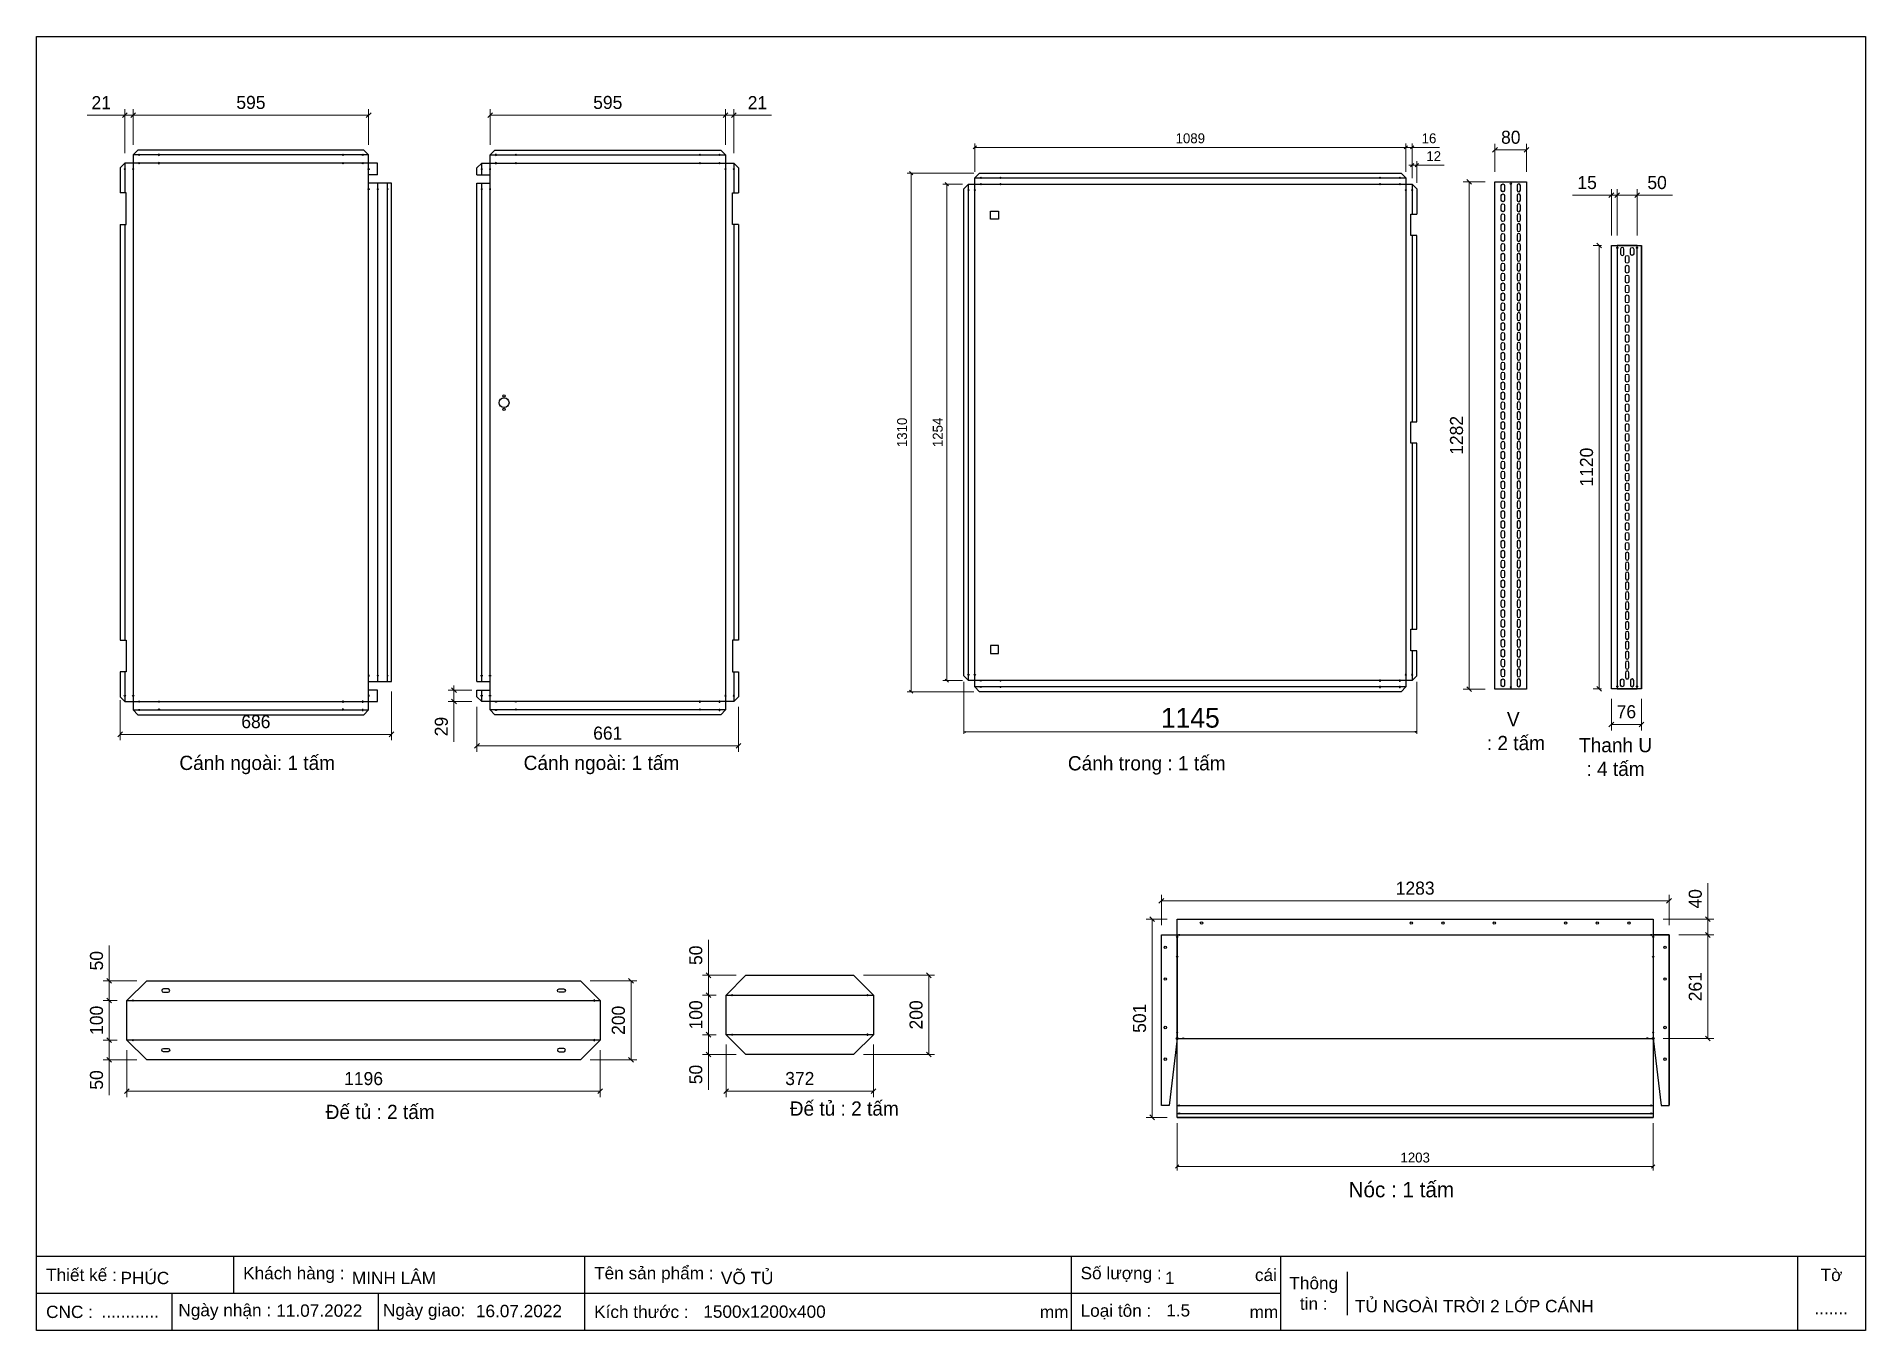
# Model space of a CAD drawing. Header units: millimetres. Extents: x 0 to 4622, y 0 to 3268.
import ezdxf

# ---------------------------------------------------------------- set-up
doc = ezdxf.new("R2010")
doc.units = ezdxf.units.MM
doc.layers.add('CNC', color=7, linetype='Continuous')
doc.layers.add('DIM', color=253, linetype='Continuous')
doc.styles.add('Arial', font='arial.ttf')
doc.dimstyles.new('CNC', dxfattribs={"dimtxt": 50, "dimasz": 5, "dimexe": 5, "dimexo": 15, "dimgap": 10, "dimtad": 1, "dimdec": 0, "dimtxsty": 'Standard', "dimblk": 'OPEN30', "dimcen": 10, "dimclrd": 5, "dimclre": 5, "dimclrt": 3, "dimazin": 3, "dimtfac": 1, "dimtdec": 0, "dimtmove": 0, "dimatfit": 3, "dimldrblk": 'ARCHTICK', "dimlwd": 9, "dimlwe": 9})
doc.dimstyles.new('Dim-25', dxfattribs={"dimtxt": 25, "dimasz": 8, "dimexe": 10, "dimexo": 15, "dimgap": 10, "dimtad": 1, "dimdec": 0, "dimtxsty": 'Standard', "dimblk": 'OBLIQUE', "dimcen": 10, "dimclrd": 5, "dimclre": 5, "dimclrt": 3, "dimazin": 3, "dimtfac": 1, "dimtdec": 0, "dimtmove": 0, "dimatfit": 3, "dimldrblk": 'OBLIQUE', "dimlwd": 9, "dimlwe": 9})
doc.dimstyles.new('Dim-33', dxfattribs={"dimtxt": 33, "dimasz": 12, "dimexe": 15, "dimexo": 25, "dimgap": 15, "dimtad": 1, "dimdec": 0, "dimtxsty": 'Standard', "dimblk": 'OBLIQUE', "dimcen": 10, "dimclrd": 5, "dimclre": 5, "dimclrt": 3, "dimazin": 3, "dimtfac": 1, "dimtdec": 0, "dimtmove": 0, "dimatfit": 3, "dimldrblk": 'OPEN30', "dimlwd": 9, "dimlwe": 9})

msp = doc.modelspace()

# ---------------------------------------------------------------- texts
at = {"color": 2, "attachment_point": 5}
for s, insert, char_height, width in [('V\\P : 2 tấm', (3731.9, 1513.4), 36, 775), ('Thanh U \\P: 4 tấm', (3990.4, 1448.1), 36, 775), ('Cánh ngoài: 1 tấm', (557.6, 1428.1), 36, 575.974), ('Cánh ngoài: 1 tấm', (1427.6, 1428.1), 36, 575.974), ('Cánh trong : 1 tấm', (2805.6, 1427.1), 36, 775), ('Đế tủ : 2 tấm', (868.4, 551.6), 36, 1225), ('Đế tủ : 2 tấm', (2041.2, 560.1), 36, 875), ('Nóc : 1 tấm', (3449, 355.4), 39, 974)]:
    msp.add_mtext(s, dxfattribs=dict(at, insert=insert, char_height=char_height, width=width))

# ---------------------------------------------------------------- blocks, each defined once
blk = doc.blocks.new('*D1')
at = {"color": 0, "linetype": 'ByBlock', "lineweight": -2}
for p, q in [((1508.3, 877.2), (1496.3, 889.2)), ((1496.3, 689.2), (1508.3, 677.2))]:
    blk.add_line(p, q, dxfattribs=at)
at = {"layer": 'Defpoints', "color": 0, "transparency": 16777216}
for p in [(1374.4, 883.2), (1374.4, 683.2), (1502.3, 683.2)]:
    blk.add_point(p, dxfattribs=at)
at = {"layer": 'DIM', "color": 5, "lineweight": 9, "transparency": 16777216}
for p, q in [((1399.4, 883.2), (1517.3, 883.2)), ((1502.3, 883.2), (1502.3, 683.2)), ((1399.4, 683.2), (1517.3, 683.2))]:
    blk.add_line(p, q, dxfattribs=at)
at = {"layer": 'DIM', "color": 3, "transparency": 16777216, "insert": (1470.4, 783.2), "char_height": 33, "attachment_point": 5, "rotation": 90}
blk.add_mtext('200', dxfattribs=at)
blk = doc.blocks.new('_Oblique')
at = {"color": 0, "linetype": 'ByBlock', "lineweight": -2}
blk.add_line((-0.5, -0.5), (0.5, 0.5), dxfattribs=at)
blk = doc.blocks.new('_Open30')
at = {"color": 0, "linetype": 'ByBlock', "lineweight": -2}
for p, q in [((-1, 0.27), (0, 0)), ((0, 0), (-1, -0.27)), ((0, 0), (-1, 0))]:
    blk.add_line(p, q, dxfattribs=at)
blk = doc.blocks.new('*D2')
at = {"color": 0, "linetype": 'ByBlock', "lineweight": -2}
for p, q in [((234.4, 610.1), (222.4, 598.1)), ((1418.4, 598.1), (1430.4, 610.1))]:
    blk.add_line(p, q, dxfattribs=at)
at = {"layer": 'Defpoints', "color": 0, "transparency": 16777216}
for p in [(228.4, 733.2), (1424.4, 733.2), (1424.4, 604.1)]:
    blk.add_point(p, dxfattribs=at)
at = {"layer": 'DIM', "color": 5, "lineweight": 9, "transparency": 16777216}
for p, q in [((228.4, 708.2), (228.4, 589.1)), ((1424.4, 708.2), (1424.4, 589.1)), ((228.4, 604.1), (1424.4, 604.1))]:
    blk.add_line(p, q, dxfattribs=at)
at = {"layer": 'DIM', "color": 3, "transparency": 16777216, "insert": (826.4, 635.9), "char_height": 33, "attachment_point": 5}
blk.add_mtext('1196', dxfattribs=at)
blk = doc.blocks.new('*D3')
at = {"color": 0, "linetype": 'ByBlock', "lineweight": -2}
for p, q in [((189.5, 827.2), (177.5, 839.2)), ((177.5, 739.2), (189.5, 727.2))]:
    blk.add_line(p, q, dxfattribs=at)
at = {"layer": 'Defpoints', "color": 0, "transparency": 16777216}
for p in [(228.4, 833.2), (183.5, 733.2), (228.4, 733.2)]:
    blk.add_point(p, dxfattribs=at)
at = {"layer": 'DIM', "color": 5, "lineweight": 9, "transparency": 16777216}
for p, q in [((203.4, 833.2), (168.5, 833.2)), ((183.5, 833.2), (183.5, 733.2)), ((203.4, 733.2), (168.5, 733.2))]:
    blk.add_line(p, q, dxfattribs=at)
at = {"layer": 'DIM', "color": 3, "transparency": 16777216, "insert": (151.6, 783.2), "char_height": 33, "attachment_point": 5, "rotation": 90}
blk.add_mtext('100', dxfattribs=at)
blk = doc.blocks.new('*D4')
at = {"color": 0, "linetype": 'ByBlock', "lineweight": -2}
for p, q in [((189.5, 877.2), (177.5, 889.2)), ((177.5, 839.2), (189.5, 827.2))]:
    blk.add_line(p, q, dxfattribs=at)
at = {"layer": 'Defpoints', "color": 0, "transparency": 16777216}
for p in [(183.5, 883.2), (278.4, 883.2), (228.4, 833.2)]:
    blk.add_point(p, dxfattribs=at)
at = {"layer": 'DIM', "color": 5, "lineweight": 9, "transparency": 16777216}
for p, q in [((183.5, 883.2), (183.5, 972.4)), ((253.4, 883.2), (168.5, 883.2)), ((183.5, 833.2), (183.5, 883.2)), ((203.4, 833.2), (168.5, 833.2))]:
    blk.add_line(p, q, dxfattribs=at)
at = {"layer": 'DIM', "color": 3, "transparency": 16777216, "insert": (151.6, 933.8), "char_height": 33, "attachment_point": 5, "rotation": 90}
blk.add_mtext('50', dxfattribs=at)
blk = doc.blocks.new('*D5')
at = {"color": 0, "linetype": 'ByBlock', "lineweight": -2}
for p, q in [((189.5, 727.2), (177.5, 739.2)), ((177.5, 689.2), (189.5, 677.2))]:
    blk.add_line(p, q, dxfattribs=at)
at = {"layer": 'Defpoints', "color": 0, "transparency": 16777216}
for p in [(228.4, 733.2), (183.5, 683.2), (278.4, 683.2)]:
    blk.add_point(p, dxfattribs=at)
at = {"layer": 'DIM', "color": 5, "lineweight": 9, "transparency": 16777216}
for p, q in [((203.4, 733.2), (168.5, 733.2)), ((183.5, 733.2), (183.5, 683.2)), ((253.4, 683.2), (168.5, 683.2)), ((183.5, 683.2), (183.5, 594.1))]:
    blk.add_line(p, q, dxfattribs=at)
at = {"layer": 'DIM', "color": 3, "transparency": 16777216, "insert": (151.6, 632.6), "char_height": 33, "attachment_point": 5, "rotation": 90}
blk.add_mtext('50', dxfattribs=at)
blk = doc.blocks.new('ovan8.5x20')
at = {"layer": 'CNC', "color": 2, "lineweight": -3}
for p, q in [((5.7, 4.2), (-5.8, 4.2)), ((-5.8, -4.2), (5.7, -4.2))]:
    blk.add_line(p, q, dxfattribs=at)
for centre, start, end in [((-5.8, 0), 90, 270), ((5.7, 0), 270, 90)]:
    blk.add_arc(centre, 4.25, start, end, dxfattribs=at)
blk = doc.blocks.new('f3daunguoc')
at = {"layer": 'CNC', "color": 2, "lineweight": -3}
blk.add_circle((0, 0), 1.5, dxfattribs=at)
blk = doc.blocks.new('*D6')
at = {"color": 0, "linetype": 'ByBlock', "lineweight": -2}
for p, q in [((1735, 3063.5), (1747, 3075.5)), ((1768, 3075.5), (1756, 3063.5))]:
    blk.add_line(p, q, dxfattribs=at)
at = {"layer": 'Defpoints', "color": 0, "transparency": 16777216}
for p in [(1762, 3069.5), (1741, 2969.2), (1762, 2948.2)]:
    blk.add_point(p, dxfattribs=at)
at = {"layer": 'DIM', "color": 5, "lineweight": 9, "transparency": 16777216}
for p, q in [((1741, 3069.5), (1729, 3069.5)), ((1741, 2994.2), (1741, 3084.5)), ((1741, 3069.5), (1762, 3069.5)), ((1762, 2973.2), (1762, 3084.5)), ((1762, 3069.5), (1857.4, 3069.5))]:
    blk.add_line(p, q, dxfattribs=at)
at = {"layer": 'DIM', "color": 3, "transparency": 16777216, "insert": (1821.7, 3101.1), "char_height": 33, "attachment_point": 5}
blk.add_mtext('21', dxfattribs=at)
blk = doc.blocks.new('*D7')
at = {"color": 0, "linetype": 'ByBlock', "lineweight": -2}
for p, q in [((1152, 3075.5), (1140, 3063.5)), ((1735, 3063.5), (1747, 3075.5))]:
    blk.add_line(p, q, dxfattribs=at)
at = {"layer": 'Defpoints', "color": 0, "transparency": 16777216}
for p in [(1146, 3069.5), (1146, 2969.2), (1741, 2969.2)]:
    blk.add_point(p, dxfattribs=at)
at = {"layer": 'DIM', "color": 5, "lineweight": 9, "transparency": 16777216}
for p, q in [((1146, 2994.2), (1146, 3084.5)), ((1741, 3069.5), (1146, 3069.5)), ((1741, 2994.2), (1741, 3084.5))]:
    blk.add_line(p, q, dxfattribs=at)
at = {"layer": 'DIM', "color": 3, "transparency": 16777216, "insert": (1443.5, 3101.4), "char_height": 33, "attachment_point": 5}
blk.add_mtext('595', dxfattribs=at)
blk = doc.blocks.new('*D8')
at = {"color": 0, "linetype": 'ByBlock', "lineweight": -2}
for p, q in [((1048.9, 1623.2), (1060.9, 1611.2)), ((1060.9, 1582.2), (1048.9, 1594.2))]:
    blk.add_line(p, q, dxfattribs=at)
at = {"layer": 'Defpoints', "color": 0, "transparency": 16777216}
for p in [(1054.9, 1588.2), (1125, 1617.2), (1125, 1588.2)]:
    blk.add_point(p, dxfattribs=at)
at = {"layer": 'DIM', "color": 5, "lineweight": 9, "transparency": 16777216}
for p, q in [((1054.9, 1617.2), (1054.9, 1629.2)), ((1100, 1617.2), (1039.9, 1617.2)), ((1100, 1588.2), (1039.9, 1588.2)), ((1054.9, 1617.2), (1054.9, 1588.2)), ((1054.9, 1588.2), (1054.9, 1486.3))]:
    blk.add_line(p, q, dxfattribs=at)
at = {"layer": 'DIM', "color": 3, "transparency": 16777216, "insert": (1023, 1525.2), "char_height": 33, "attachment_point": 5, "rotation": 90}
blk.add_mtext('29', dxfattribs=at)
blk = doc.blocks.new('*D9')
at = {"color": 0, "linetype": 'ByBlock', "lineweight": -2}
for p, q in [((1119, 1482.5), (1107, 1470.5)), ((1768, 1470.5), (1780, 1482.5))]:
    blk.add_line(p, q, dxfattribs=at)
at = {"layer": 'Defpoints', "color": 0, "transparency": 16777216}
for p in [(1113, 1600.2), (1774, 1600.2), (1774, 1476.5)]:
    blk.add_point(p, dxfattribs=at)
at = {"layer": 'DIM', "color": 5, "lineweight": 9, "transparency": 16777216}
for p, q in [((1113, 1575.2), (1113, 1461.5)), ((1774, 1575.2), (1774, 1461.5)), ((1113, 1476.5), (1774, 1476.5))]:
    blk.add_line(p, q, dxfattribs=at)
at = {"layer": 'DIM', "color": 3, "transparency": 16777216, "insert": (1443.5, 1508.4), "char_height": 33, "attachment_point": 5}
blk.add_mtext('661', dxfattribs=at)
blk = doc.blocks.new('*D10')
at = {"color": 0, "linetype": 'ByBlock', "lineweight": -2}
for p, q in [((3472.2, 2939.3), (3480.2, 2947.3)), ((3492.2, 2947.3), (3484.2, 2939.3))]:
    blk.add_line(p, q, dxfattribs=at)
at = {"layer": 'Defpoints', "color": 0, "transparency": 16777216}
for p in [(3488.2, 2943.3), (3476.2, 2895.2), (3488.2, 2883.2)]:
    blk.add_point(p, dxfattribs=at)
at = {"layer": 'DIM', "color": 5, "lineweight": 9, "transparency": 16777216}
for p, q in [((3476.2, 2943.3), (3468.2, 2943.3)), ((3476.2, 2910.2), (3476.2, 2953.3)), ((3476.2, 2943.3), (3488.2, 2943.3)), ((3488.2, 2898.2), (3488.2, 2953.3)), ((3488.2, 2943.3), (3557.4, 2943.3))]:
    blk.add_line(p, q, dxfattribs=at)
at = {"layer": 'DIM', "color": 3, "transparency": 16777216, "insert": (3530.8, 2965.9), "char_height": 25, "attachment_point": 5}
blk.add_mtext('12', dxfattribs=at)
blk = doc.blocks.new('*D11')
at = {"color": 0, "linetype": 'ByBlock', "lineweight": -2}
for p, q in [((3456.2, 2984.1), (3464.2, 2992.1)), ((3480.2, 2992.1), (3472.2, 2984.1))]:
    blk.add_line(p, q, dxfattribs=at)
at = {"layer": 'Defpoints', "color": 0, "transparency": 16777216}
for p in [(3476.2, 2988.1), (3460.2, 2911.2), (3476.2, 2895.2)]:
    blk.add_point(p, dxfattribs=at)
at = {"layer": 'DIM', "color": 5, "lineweight": 9, "transparency": 16777216}
for p, q in [((3460.2, 2988.1), (3452.2, 2988.1)), ((3460.2, 2926.2), (3460.2, 2998.1)), ((3460.2, 2988.1), (3476.2, 2988.1)), ((3476.2, 2910.2), (3476.2, 2998.1)), ((3476.2, 2988.1), (3545.7, 2988.1))]:
    blk.add_line(p, q, dxfattribs=at)
at = {"layer": 'DIM', "color": 3, "transparency": 16777216, "insert": (3518.9, 3010.9), "char_height": 25, "attachment_point": 5}
blk.add_mtext('16', dxfattribs=at)
blk = doc.blocks.new('*D12')
at = {"color": 0, "linetype": 'ByBlock', "lineweight": -2}
for p, q in [((2375.2, 2992.1), (2367.2, 2984.1)), ((3456.2, 2984.1), (3464.2, 2992.1))]:
    blk.add_line(p, q, dxfattribs=at)
at = {"layer": 'Defpoints', "color": 0, "transparency": 16777216}
for p in [(2371.2, 2988.1), (2371.2, 2911.2), (3460.2, 2911.2)]:
    blk.add_point(p, dxfattribs=at)
at = {"layer": 'DIM', "color": 5, "lineweight": 9, "transparency": 16777216}
for p, q in [((2371.2, 2926.2), (2371.2, 2998.1)), ((3460.2, 2988.1), (2371.2, 2988.1)), ((3460.2, 2926.2), (3460.2, 2998.1))]:
    blk.add_line(p, q, dxfattribs=at)
at = {"layer": 'DIM', "color": 3, "transparency": 16777216, "insert": (2915.7, 3010.9), "char_height": 25, "attachment_point": 5}
blk.add_mtext('1089', dxfattribs=at)
blk = doc.blocks.new('*D13')
at = {"color": 0, "linetype": 'ByBlock', "lineweight": -2}
for p, q in [((2214.1, 2919.2), (2206.1, 2927.2)), ((2206.1, 1617.2), (2214.1, 1609.2))]:
    blk.add_line(p, q, dxfattribs=at)
at = {"layer": 'Defpoints', "color": 0, "transparency": 16777216}
for p in [(2383.2, 2923.2), (2210.1, 1613.2), (2383.2, 1613.2)]:
    blk.add_point(p, dxfattribs=at)
at = {"layer": 'DIM', "color": 5, "lineweight": 9, "transparency": 16777216}
for p, q in [((2368.2, 2923.2), (2200.1, 2923.2)), ((2210.1, 2923.2), (2210.1, 1613.2)), ((2368.2, 1613.2), (2200.1, 1613.2))]:
    blk.add_line(p, q, dxfattribs=at)
at = {"layer": 'DIM', "color": 3, "transparency": 16777216, "insert": (2187.4, 2268.2), "char_height": 25, "attachment_point": 5, "rotation": 90}
blk.add_mtext('1310', dxfattribs=at)
blk = doc.blocks.new('*D14')
at = {"color": 0, "linetype": 'ByBlock', "lineweight": -2}
for p, q in [((2304.3, 2891.2), (2296.3, 2899.2)), ((2296.3, 1645.2), (2304.3, 1637.2))]:
    blk.add_line(p, q, dxfattribs=at)
at = {"layer": 'Defpoints', "color": 0, "transparency": 16777216}
for p in [(2300.3, 2895.2), (2355.2, 2895.2), (2355.2, 1641.2)]:
    blk.add_point(p, dxfattribs=at)
at = {"layer": 'DIM', "color": 5, "lineweight": 9, "transparency": 16777216}
for p, q in [((2340.2, 2895.2), (2290.3, 2895.2)), ((2300.3, 1641.2), (2300.3, 2895.2)), ((2340.2, 1641.2), (2290.3, 1641.2))]:
    blk.add_line(p, q, dxfattribs=at)
at = {"layer": 'DIM', "color": 3, "transparency": 16777216, "insert": (2277.5, 2268.2), "char_height": 25, "attachment_point": 5, "rotation": 90}
blk.add_mtext('1254', dxfattribs=at)
blk = doc.blocks.new('*D15')
at = {"color": 0, "linetype": 'ByBlock', "lineweight": -2}
for p, q in [((3691.6, 2987.7), (3679.6, 2975.7)), ((3759.6, 2975.7), (3771.6, 2987.7))]:
    blk.add_line(p, q, dxfattribs=at)
at = {"layer": 'Defpoints', "color": 0, "ltscale": 3, "transparency": 16777216}
for p in [(3765.6, 2981.7), (3685.6, 2901.4), (3765.6, 2901.4)]:
    blk.add_point(p, dxfattribs=at)
at = {"layer": 'DIM', "color": 5, "lineweight": 9, "ltscale": 3, "transparency": 16777216}
for p, q in [((3685.6, 2926.4), (3685.6, 2996.7)), ((3685.6, 2981.7), (3765.6, 2981.7)), ((3765.6, 2926.4), (3765.6, 2996.7))]:
    blk.add_line(p, q, dxfattribs=at)
at = {"layer": 'DIM', "color": 3, "ltscale": 3, "transparency": 16777216, "insert": (3725.6, 3013.5), "char_height": 33, "attachment_point": 5}
blk.add_mtext('80', dxfattribs=at)
blk = doc.blocks.new('*D16')
at = {"color": 0, "linetype": 'ByBlock', "lineweight": -2}
for p, q in [((3626.5, 2895.4), (3614.5, 2907.4)), ((3614.5, 1625.9), (3626.5, 1613.9))]:
    blk.add_line(p, q, dxfattribs=at)
at = {"layer": 'Defpoints', "color": 0, "ltscale": 3, "transparency": 16777216}
for p in [(3685.6, 2901.4), (3620.5, 1619.9), (3685.6, 1619.9)]:
    blk.add_point(p, dxfattribs=at)
at = {"layer": 'DIM', "color": 5, "lineweight": 9, "ltscale": 3, "transparency": 16777216}
for p, q in [((3660.6, 2901.4), (3605.5, 2901.4)), ((3620.5, 2901.4), (3620.5, 1619.9)), ((3660.6, 1619.9), (3605.5, 1619.9))]:
    blk.add_line(p, q, dxfattribs=at)
at = {"layer": 'DIM', "color": 3, "ltscale": 3, "transparency": 16777216, "insert": (3588.6, 2260.7), "char_height": 33, "attachment_point": 5, "rotation": 90}
blk.add_mtext('1282', dxfattribs=at)
blk = doc.blocks.new('*D17')
at = {"color": 0, "linetype": 'ByBlock', "lineweight": -2}
for p, q in [((3955.1, 2734.5), (3943.1, 2746.5)), ((3943.1, 1626.5), (3955.1, 1614.5))]:
    blk.add_line(p, q, dxfattribs=at)
at = {"layer": 'Defpoints', "color": 0, "ltscale": 3, "transparency": 16777216}
for p in [(3949.1, 2740.5), (3979.7, 2740.5), (3979.7, 1620.5)]:
    blk.add_point(p, dxfattribs=at)
at = {"layer": 'DIM', "color": 5, "lineweight": 9, "ltscale": 3, "transparency": 16777216}
for p, q in [((3954.7, 2740.5), (3934.1, 2740.5)), ((3949.1, 1620.5), (3949.1, 2740.5)), ((3954.7, 1620.5), (3934.1, 1620.5))]:
    blk.add_line(p, q, dxfattribs=at)
at = {"layer": 'DIM', "color": 3, "ltscale": 3, "transparency": 16777216, "insert": (3917.2, 2180.5), "char_height": 33, "attachment_point": 5, "rotation": 90}
blk.add_mtext('1120', dxfattribs=at)
blk = doc.blocks.new('*D18')
at = {"color": 0, "linetype": 'ByBlock', "lineweight": -2}
for p, q in [((3985.7, 1536.6), (3973.7, 1524.6)), ((4049.7, 1524.6), (4061.7, 1536.6))]:
    blk.add_line(p, q, dxfattribs=at)
at = {"layer": 'Defpoints', "color": 0, "ltscale": 3, "transparency": 16777216}
for p in [(3979.7, 1620.5), (4055.7, 1620.5), (4055.7, 1530.6)]:
    blk.add_point(p, dxfattribs=at)
at = {"layer": 'DIM', "color": 5, "lineweight": 9, "ltscale": 3, "transparency": 16777216}
for p, q in [((3979.7, 1595.5), (3979.7, 1515.6)), ((4055.7, 1595.5), (4055.7, 1515.6)), ((3979.7, 1530.6), (4055.7, 1530.6))]:
    blk.add_line(p, q, dxfattribs=at)
at = {"layer": 'DIM', "color": 3, "ltscale": 3, "transparency": 16777216, "insert": (4017.7, 1562.4), "char_height": 33, "attachment_point": 5}
blk.add_mtext('76', dxfattribs=at)
blk = doc.blocks.new('*D19')
at = {"color": 0, "linetype": 'ByBlock', "lineweight": -2}
for p, q in [((3973.7, 2861.2), (3985.7, 2873.2)), ((4000.7, 2873.2), (3988.7, 2861.2))]:
    blk.add_line(p, q, dxfattribs=at)
at = {"layer": 'Defpoints', "color": 0, "ltscale": 3, "transparency": 16777216}
for p in [(3979.7, 2867.2), (3979.7, 2740.5), (3994.7, 2740.5)]:
    blk.add_point(p, dxfattribs=at)
at = {"layer": 'DIM', "color": 5, "lineweight": 9, "ltscale": 3, "transparency": 16777216}
for p, q in [((3979.7, 2867.2), (3881.3, 2867.2)), ((3979.7, 2765.5), (3979.7, 2882.2)), ((3994.7, 2867.2), (3979.7, 2867.2)), ((3994.7, 2765.5), (3994.7, 2882.2)), ((3994.7, 2867.2), (4006.7, 2867.2))]:
    blk.add_line(p, q, dxfattribs=at)
at = {"layer": 'DIM', "color": 3, "ltscale": 3, "transparency": 16777216, "insert": (3918.5, 2899.1), "char_height": 33, "attachment_point": 5}
blk.add_mtext('15', dxfattribs=at)
blk = doc.blocks.new('*D20')
at = {"color": 0, "linetype": 'ByBlock', "lineweight": -2}
for p, q in [((4000.7, 2873.2), (3988.7, 2861.2)), ((4038.7, 2861.2), (4050.7, 2873.2))]:
    blk.add_line(p, q, dxfattribs=at)
at = {"layer": 'Defpoints', "color": 0, "ltscale": 3, "transparency": 16777216}
for p in [(4044.7, 2867.2), (3994.7, 2740.5), (4044.7, 2740.5)]:
    blk.add_point(p, dxfattribs=at)
at = {"layer": 'DIM', "color": 5, "lineweight": 9, "ltscale": 3, "transparency": 16777216}
for p, q in [((3994.7, 2765.5), (3994.7, 2882.2)), ((3994.7, 2867.2), (4044.7, 2867.2)), ((4044.7, 2765.5), (4044.7, 2882.2)), ((4044.7, 2867.2), (4133.9, 2867.2))]:
    blk.add_line(p, q, dxfattribs=at)
at = {"layer": 'DIM', "color": 3, "ltscale": 3, "transparency": 16777216, "insert": (4095.3, 2899.1), "char_height": 33, "attachment_point": 5}
blk.add_mtext('50', dxfattribs=at)
blk = doc.blocks.new('*D21')
at = {"color": 0, "linetype": 'ByBlock', "lineweight": -2}
for p, q in [((2260.6, 890.9), (2248.6, 902.9)), ((2248.6, 702.9), (2260.6, 690.9))]:
    blk.add_line(p, q, dxfattribs=at)
at = {"layer": 'Defpoints', "color": 0, "transparency": 16777216}
for p in [(2064.8, 896.9), (2064.8, 696.9), (2254.6, 696.9)]:
    blk.add_point(p, dxfattribs=at)
at = {"layer": 'DIM', "color": 5, "lineweight": 9, "transparency": 16777216}
for p, q in [((2089.8, 896.9), (2269.6, 896.9)), ((2254.6, 896.9), (2254.6, 696.9)), ((2089.8, 696.9), (2269.6, 696.9))]:
    blk.add_line(p, q, dxfattribs=at)
at = {"layer": 'DIM', "color": 3, "transparency": 16777216, "insert": (2222.8, 796.9), "char_height": 33, "attachment_point": 5, "rotation": 90}
blk.add_mtext('200', dxfattribs=at)
blk = doc.blocks.new('*D22')
at = {"color": 0, "linetype": 'ByBlock', "lineweight": -2}
for p, q in [((1748.8, 610.2), (1736.8, 598.2)), ((2108.8, 598.2), (2120.8, 610.2))]:
    blk.add_line(p, q, dxfattribs=at)
at = {"layer": 'Defpoints', "color": 0, "transparency": 16777216}
for p in [(1742.8, 746.9), (2114.8, 746.9), (2114.8, 604.2)]:
    blk.add_point(p, dxfattribs=at)
at = {"layer": 'DIM', "color": 5, "lineweight": 9, "transparency": 16777216}
for p, q in [((1742.8, 721.9), (1742.8, 589.2)), ((2114.8, 721.9), (2114.8, 589.2)), ((1742.8, 604.2), (2114.8, 604.2))]:
    blk.add_line(p, q, dxfattribs=at)
at = {"layer": 'DIM', "color": 3, "transparency": 16777216, "insert": (1928.8, 636), "char_height": 33, "attachment_point": 5}
blk.add_mtext('372', dxfattribs=at)
blk = doc.blocks.new('*D23')
at = {"color": 0, "linetype": 'ByBlock', "lineweight": -2}
for p, q in [((1703.9, 840.9), (1691.9, 852.9)), ((1691.9, 752.9), (1703.9, 740.9))]:
    blk.add_line(p, q, dxfattribs=at)
at = {"layer": 'Defpoints', "color": 0, "transparency": 16777216}
for p in [(1742.8, 846.9), (1697.9, 746.9), (1742.8, 746.9)]:
    blk.add_point(p, dxfattribs=at)
at = {"layer": 'DIM', "color": 5, "lineweight": 9, "transparency": 16777216}
for p, q in [((1717.8, 846.9), (1682.9, 846.9)), ((1697.9, 846.9), (1697.9, 746.9)), ((1717.8, 746.9), (1682.9, 746.9))]:
    blk.add_line(p, q, dxfattribs=at)
at = {"layer": 'DIM', "color": 3, "transparency": 16777216, "insert": (1666.1, 796.9), "char_height": 33, "attachment_point": 5, "rotation": 90}
blk.add_mtext('100', dxfattribs=at)
blk = doc.blocks.new('*D24')
at = {"color": 0, "linetype": 'ByBlock', "lineweight": -2}
for p, q in [((1703.9, 890.9), (1691.9, 902.9)), ((1691.9, 852.9), (1703.9, 840.9))]:
    blk.add_line(p, q, dxfattribs=at)
at = {"layer": 'Defpoints', "color": 0, "transparency": 16777216}
for p in [(1697.9, 896.9), (1792.8, 896.9), (1742.8, 846.9)]:
    blk.add_point(p, dxfattribs=at)
at = {"layer": 'DIM', "color": 5, "lineweight": 9, "transparency": 16777216}
for p, q in [((1697.9, 896.9), (1697.9, 986.1)), ((1767.8, 896.9), (1682.9, 896.9)), ((1697.9, 846.9), (1697.9, 896.9)), ((1717.8, 846.9), (1682.9, 846.9))]:
    blk.add_line(p, q, dxfattribs=at)
at = {"layer": 'DIM', "color": 3, "transparency": 16777216, "insert": (1666.1, 947.5), "char_height": 33, "attachment_point": 5, "rotation": 90}
blk.add_mtext('50', dxfattribs=at)
blk = doc.blocks.new('*D25')
at = {"color": 0, "linetype": 'ByBlock', "lineweight": -2}
for p, q in [((1703.9, 740.9), (1691.9, 752.9)), ((1691.9, 702.9), (1703.9, 690.9))]:
    blk.add_line(p, q, dxfattribs=at)
at = {"layer": 'Defpoints', "color": 0, "transparency": 16777216}
for p in [(1742.8, 746.9), (1697.9, 696.9), (1792.8, 696.9)]:
    blk.add_point(p, dxfattribs=at)
at = {"layer": 'DIM', "color": 5, "lineweight": 9, "transparency": 16777216}
for p, q in [((1717.8, 746.9), (1682.9, 746.9)), ((1697.9, 746.9), (1697.9, 696.9)), ((1767.8, 696.9), (1682.9, 696.9)), ((1697.9, 696.9), (1697.9, 607.7))]:
    blk.add_line(p, q, dxfattribs=at)
at = {"layer": 'DIM', "color": 3, "transparency": 16777216, "insert": (1666.1, 646.3), "char_height": 33, "attachment_point": 5, "rotation": 90}
blk.add_mtext('50', dxfattribs=at)
blk = doc.blocks.new('*D26')
at = {"color": 0, "linetype": 'ByBlock', "lineweight": -2}
for p, q in [((4229.8, 1032.8), (4217.8, 1044.8)), ((4217.8, 1004.8), (4229.8, 992.8))]:
    blk.add_line(p, q, dxfattribs=at)
at = {"layer": 'Defpoints', "color": 0, "transparency": 16777216}
for p in [(4085.5, 1038.8), (4223.8, 1038.8), (4125.5, 998.8)]:
    blk.add_point(p, dxfattribs=at)
at = {"layer": 'DIM', "color": 5, "lineweight": 9, "transparency": 16777216}
for p, q in [((4223.8, 1038.8), (4223.8, 1129.3)), ((4110.5, 1038.8), (4238.8, 1038.8)), ((4223.8, 998.8), (4223.8, 1038.8)), ((4150.5, 998.8), (4238.8, 998.8))]:
    blk.add_line(p, q, dxfattribs=at)
at = {"layer": 'DIM', "color": 3, "transparency": 16777216, "insert": (4191.9, 1090.1), "char_height": 33, "attachment_point": 5, "rotation": 90}
blk.add_mtext('40', dxfattribs=at)
blk = doc.blocks.new('*D27')
at = {"color": 0, "linetype": 'ByBlock', "lineweight": -2}
for p, q in [((2825.3, 1032.8), (2813.3, 1044.8)), ((2813.3, 544.1), (2825.3, 532.1))]:
    blk.add_line(p, q, dxfattribs=at)
at = {"layer": 'Defpoints', "color": 0, "transparency": 16777216}
for p in [(2882.5, 1038.8), (2819.3, 538.1), (2882.5, 538.1)]:
    blk.add_point(p, dxfattribs=at)
at = {"layer": 'DIM', "color": 5, "lineweight": 9, "transparency": 16777216}
for p, q in [((2857.5, 1038.8), (2804.3, 1038.8)), ((2819.3, 1038.8), (2819.3, 538.1)), ((2857.5, 538.1), (2804.3, 538.1))]:
    blk.add_line(p, q, dxfattribs=at)
at = {"layer": 'DIM', "color": 3, "transparency": 16777216, "insert": (2787.5, 788.4), "char_height": 33, "attachment_point": 5, "rotation": 90}
blk.add_mtext('501', dxfattribs=at)
blk = doc.blocks.new('*D28')
at = {"color": 0, "linetype": 'ByBlock', "lineweight": -2}
for p, q in [((2848.5, 1091), (2836.5, 1079)), ((4119.5, 1079), (4131.5, 1091))]:
    blk.add_line(p, q, dxfattribs=at)
at = {"layer": 'Defpoints', "color": 0, "transparency": 16777216}
for p in [(4125.5, 1085), (2842.5, 998.8), (4125.5, 998.8)]:
    blk.add_point(p, dxfattribs=at)
at = {"layer": 'DIM', "color": 5, "lineweight": 9, "transparency": 16777216}
for p, q in [((2842.5, 1023.8), (2842.5, 1100)), ((2842.5, 1085), (4125.5, 1085)), ((4125.5, 1023.8), (4125.5, 1100))]:
    blk.add_line(p, q, dxfattribs=at)
at = {"layer": 'DIM', "color": 3, "transparency": 16777216, "insert": (3484, 1116.9), "char_height": 33, "attachment_point": 5}
blk.add_mtext('1283', dxfattribs=at)
blk = doc.blocks.new('*D29')
at = {"color": 0, "linetype": 'ByBlock', "lineweight": -2}
for p, q in [((4229.8, 992.8), (4217.8, 1004.8)), ((4217.8, 743.6), (4229.8, 731.6))]:
    blk.add_line(p, q, dxfattribs=at)
at = {"layer": 'Defpoints', "color": 0, "transparency": 16777216}
for p in [(4125.5, 998.8), (4223.8, 998.8), (4085.5, 737.6)]:
    blk.add_point(p, dxfattribs=at)
at = {"layer": 'DIM', "color": 5, "lineweight": 9, "transparency": 16777216}
for p, q in [((4150.5, 998.8), (4238.8, 998.8)), ((4223.8, 737.6), (4223.8, 998.8)), ((4110.5, 737.6), (4238.8, 737.6))]:
    blk.add_line(p, q, dxfattribs=at)
at = {"layer": 'DIM', "color": 3, "transparency": 16777216, "insert": (4191.9, 868.2), "char_height": 33, "attachment_point": 5, "rotation": 90}
blk.add_mtext('261', dxfattribs=at)
blk = doc.blocks.new('*D30')
at = {"color": 5, "lineweight": 9, "ltscale": 3, "transparency": 16777216}
for p, q in [((2882.5, 523.1), (2882.5, 403.8)), ((4085.5, 523.1), (4085.5, 403.8)), ((2882.5, 413.8), (4085.5, 413.8))]:
    blk.add_line(p, q, dxfattribs=at)
at = {"color": 0, "linetype": 'ByBlock', "lineweight": -2}
for p, q in [((2886.5, 417.8), (2878.5, 409.8)), ((4081.5, 409.8), (4089.5, 417.8))]:
    blk.add_line(p, q, dxfattribs=at)
at = {"layer": 'Defpoints', "color": 0, "ltscale": 3, "transparency": 16777216}
for p in [(2882.5, 538.1), (4085.5, 538.1), (4085.5, 413.8)]:
    blk.add_point(p, dxfattribs=at)
at = {"color": 3, "ltscale": 3, "transparency": 16777216, "insert": (3484, 436.5), "char_height": 25, "attachment_point": 5}
blk.add_mtext('1203', dxfattribs=at)
blk = doc.blocks.new('KHUNG CHUẨN')
at = {"color": 7}
for p, q in [((19889.2, -28535.2), (16919.2, -28535.2)), ((17239.2, -28535.2), (17239.2, -28595.2)), ((17809.2, -28535.2), (17809.2, -28655.2)), ((18599.2, -28535.2), (18599.2, -28655.2)), ((18939.2, -28535.2), (18939.2, -28655.2)), ((19779.2, -28535.2), (19779.2, -28655.2)), ((19047.6, -28560.2), (19047.6, -28630.2)), ((18939.2, -28595.2), (16919.2, -28595.2)), ((17139.2, -28595.2), (17139.2, -28655.2)), ((17474.2, -28595.2), (17474.2, -28655.2))]:
    blk.add_line(p, q, dxfattribs=at)
blk.add_lwpolyline([(16919.2, -26555.2), (19889.2, -26555.2), (19889.2, -28655.2), (16919.2, -28655.2)], close=True, dxfattribs=at)
at = {"color": 2, "char_height": 20, "style": 'Arial'}
for s, insert, width, attachment_point in [('  Thiết kế :', (16919.2, -28565.2), 917.634, 4), ('  Khách hàng :', (17239.2, -28565.2), 917.634, 4), ('  Tên sản phẩm :', (17809.2, -28565.2), 917.634, 4), ('  Số lượng :', (18599.2, -28565.2), 917.634, 4), ('cái', (18897.9, -28565.2), 63.517, 4), ('Thông\\Ptin :', (18993.4, -28595.2), 108.311, 5), ('Tờ', (19834.2, -28565.2), 110, 5), ('  CNC :', (16919.2, -28625.2), 917.634, 4), ('  Ngày nhận :', (17134, -28625.2), 556.651, 4), ('  Ngày giao:', (17466.3, -28625.2), 556.651, 4), ('  Kích thước :', (17809.2, -28625.2), 917.634, 4), ('mm', (18548.6, -28625.2), 73.831, 4), ('  Loại tôn :', (18599.2, -28625.2), 917.634, 4), ('mm', (18889.2, -28625.2), 917.634, 4)]:
    blk.add_mtext(s, dxfattribs=dict(at, insert=insert, width=width, attachment_point=attachment_point))
at = {"color": 3, "style": 'Arial'}
for tag, p in [('#01', (17055.6, -28580.1)), ('#02', (17431.4, -28580.1)), ('#03', (18030.6, -28580.1)), ('#08', (18751.7, -28580.1)), ('#10', (19064.8, -28580.1)), ('#04', (17024.8, -28634.6)), ('#05', (17308.5, -28633)), ('#06', (17632.7, -28633.7)), ('#07', (18002, -28634.7)), ('#09', (18753.8, -28632.6)), ('#11', (19060.3, -28625.7)), ('#12', (19806.5, -28628.9))]:
    blk.add_attdef(tag, p, '', height=20, dxfattribs=at)
blk = doc.blocks.new('*D31')
at = {"color": 5, "lineweight": 9, "ltscale": 3, "transparency": 16777216}
for p, q in [((2343.2, 1638.2), (2343.2, 1506.6)), ((3488.2, 1638.2), (3488.2, 1506.6)), ((2348.2, 1511.6), (3483.2, 1511.6))]:
    blk.add_line(p, q, dxfattribs=at)
at = {"color": 0, "linetype": 'ByBlock', "lineweight": -2}
for p, q in [((2343.2, 1511.6), (2348.2, 1512.9)), ((2348.2, 1510.2), (2343.2, 1511.6)), ((2343.2, 1511.6), (2348.2, 1511.6)), ((3483.2, 1512.9), (3488.2, 1511.6)), ((3488.2, 1511.6), (3483.2, 1510.2)), ((3488.2, 1511.6), (3483.2, 1511.6))]:
    blk.add_line(p, q, dxfattribs=at)
at = {"layer": 'Defpoints', "color": 0, "ltscale": 3, "transparency": 16777216}
for p in [(2343.2, 1653.2), (3488.2, 1653.2), (3488.2, 1511.6)]:
    blk.add_point(p, dxfattribs=at)
at = {"color": 3, "ltscale": 3, "transparency": 16777216, "insert": (2915.7, 1547.1), "char_height": 50, "attachment_point": 5}
blk.add_mtext('1145', dxfattribs=at)
blk = doc.blocks.new('_ArchTick')
at = {"color": 0, "const_width": 0.15}
blk.add_lwpolyline([(-0.5, -0.5), (0.5, 0.5)], dxfattribs=at)
blk = doc.blocks.new('*D32')
at = {"color": 0, "linetype": 'ByBlock', "lineweight": -2}
for p, q in [((217.2, 3063.5), (229.2, 3075.5)), ((250.2, 3075.5), (238.2, 3063.5))]:
    blk.add_line(p, q, dxfattribs=at)
at = {"layer": 'Defpoints', "color": 0, "transparency": 16777216}
for p in [(223.2, 3069.5), (244.2, 2969.2), (223.2, 2948.2)]:
    blk.add_point(p, dxfattribs=at)
at = {"layer": 'DIM', "color": 5, "lineweight": 9, "transparency": 16777216}
for p, q in [((223.2, 3069.5), (127.7, 3069.5)), ((223.2, 2973.2), (223.2, 3084.5)), ((244.2, 3069.5), (223.2, 3069.5)), ((244.2, 2994.2), (244.2, 3084.5)), ((244.2, 3069.5), (256.2, 3069.5))]:
    blk.add_line(p, q, dxfattribs=at)
at = {"layer": 'DIM', "color": 3, "transparency": 16777216, "insert": (163.4, 3101.1), "char_height": 33, "attachment_point": 5}
blk.add_mtext('21', dxfattribs=at)
blk = doc.blocks.new('*D33')
at = {"color": 0, "linetype": 'ByBlock', "lineweight": -2}
for p, q in [((250.2, 3075.5), (238.2, 3063.5)), ((833.2, 3063.5), (845.2, 3075.5))]:
    blk.add_line(p, q, dxfattribs=at)
at = {"layer": 'Defpoints', "color": 0, "transparency": 16777216}
for p in [(839.2, 3069.5), (244.2, 2969.2), (839.2, 2969.2)]:
    blk.add_point(p, dxfattribs=at)
at = {"layer": 'DIM', "color": 5, "lineweight": 9, "transparency": 16777216}
for p, q in [((244.2, 2994.2), (244.2, 3084.5)), ((244.2, 3069.5), (839.2, 3069.5)), ((839.2, 2994.2), (839.2, 3084.5))]:
    blk.add_line(p, q, dxfattribs=at)
at = {"layer": 'DIM', "color": 3, "transparency": 16777216, "insert": (541.7, 3101.4), "char_height": 33, "attachment_point": 5}
blk.add_mtext('595', dxfattribs=at)
blk = doc.blocks.new('*D34')
at = {"color": 0, "linetype": 'ByBlock', "lineweight": -2}
for p, q in [((217.2, 1511.5), (205.2, 1499.5)), ((891.2, 1499.5), (903.2, 1511.5))]:
    blk.add_line(p, q, dxfattribs=at)
at = {"layer": 'Defpoints', "color": 0, "transparency": 16777216}
for p in [(897.2, 1638.7), (211.2, 1617.2), (211.2, 1505.5)]:
    blk.add_point(p, dxfattribs=at)
at = {"layer": 'DIM', "color": 5, "lineweight": 9, "transparency": 16777216}
for p, q in [((211.2, 1592.2), (211.2, 1490.5)), ((897.2, 1613.7), (897.2, 1490.5)), ((897.2, 1505.5), (211.2, 1505.5))]:
    blk.add_line(p, q, dxfattribs=at)
at = {"layer": 'DIM', "color": 3, "transparency": 16777216, "insert": (554.2, 1537.4), "char_height": 33, "attachment_point": 5}
blk.add_mtext('686', dxfattribs=at)

# ---------------------------------------------------------------- dimensions: what is measured, and where the dimension line sits
at = {"ltscale": 3}
dim = msp.add_linear_dim(base=(3488.2, 1511.6), p1=(2343.2, 1653.2), p2=(3488.2, 1653.2), dimstyle='CNC', dxfattribs=at)
dim.commit()
dim.dimension.update_dxf_attribs({"geometry": '*D31', "text_midpoint": (2915.7, 1547.1)})
at = {"color": 2, "ltscale": 3}
dim = msp.add_linear_dim(base=(4085.5, 413.8), p1=(2882.5, 538.1), p2=(4085.5, 538.1), dimstyle='Dim-25', dxfattribs=at)
dim.commit()
dim.dimension.update_dxf_attribs({"geometry": '*D30', "text_midpoint": (3484, 436.5)})
at = {"layer": 'DIM'}
for base, p1, p2, angle, dimstyle, picture, middle in [((223.2, 3069.5), (244.2, 2969.2), (223.2, 2948.2), 180, 'Dim-33', '*D32', (163.4, 3101.1)), ((839.2, 3069.5), (244.2, 2969.2), (839.2, 2969.2), 180, 'Dim-33', '*D33', (541.7, 3101.4)), ((2210.1, 1613.2), (2383.2, 2923.2), (2383.2, 1613.2), 90, 'Dim-25', '*D13', (2187.4, 2268.2)), ((2300.3, 2895.2), (2355.2, 1641.2), (2355.2, 2895.2), 90, 'Dim-25', '*D14', (2277.5, 2268.2)), ((211.2, 1505.5), (897.2, 1638.7), (211.2, 1617.2), 180, 'Dim-33', '*D34', (554.2, 1537.4)), ((1054.9, 1588.2), (1125, 1617.2), (1125, 1588.2), 90, 'Dim-33', '*D8', (1023, 1525.2)), ((4223.8, 1038.8), (4125.5, 998.8), (4085.5, 1038.8), 90, 'Dim-33', '*D26', (4191.9, 1090.1)), ((2819.3, 538.1), (2882.5, 1038.8), (2882.5, 538.1), 90, 'Dim-33', '*D27', (2787.5, 788.4)), ((4223.8, 998.8), (4085.5, 737.6), (4125.5, 998.8), 90, 'Dim-33', '*D29', (4191.9, 868.2))]:
    dim = msp.add_linear_dim(base=base, p1=p1, p2=p2, angle=angle, dimstyle=dimstyle, dxfattribs=at)
    dim.commit()
    dim.dimension.update_dxf_attribs({"geometry": picture, "text_midpoint": middle})
for base, p1, p2, dimstyle, picture, middle in [((1146, 3069.5), (1741, 2969.2), (1146, 2969.2), 'Dim-33', '*D7', (1443.5, 3101.4)), ((1762, 3069.5), (1741, 2969.2), (1762, 2948.2), 'Dim-33', '*D6', (1821.7, 3101.1)), ((2371.2, 2988.1), (3460.2, 2911.2), (2371.2, 2911.2), 'Dim-25', '*D12', (2915.7, 3010.9)), ((3476.2, 2988.1), (3460.2, 2911.2), (3476.2, 2895.2), 'Dim-25', '*D11', (3518.9, 3010.9)), ((3488.2, 2943.3), (3476.2, 2895.2), (3488.2, 2883.2), 'Dim-25', '*D10', (3530.8, 2965.9)), ((1774, 1476.5), (1113, 1600.2), (1774, 1600.2), 'Dim-33', '*D9', (1443.5, 1508.4)), ((4125.5, 1085), (2842.5, 998.8), (4125.5, 998.8), 'Dim-33', '*D28', (3484, 1116.9))]:
    dim = msp.add_linear_dim(base=base, p1=p1, p2=p2, dimstyle=dimstyle, dxfattribs=at)
    dim.commit()
    dim.dimension.update_dxf_attribs({"geometry": picture, "text_midpoint": middle})
at = {"layer": 'DIM', "ltscale": 3}
dim = msp.add_linear_dim(base=(3765.6, 2981.7), p1=(3685.6, 2901.4), p2=(3765.6, 2901.4), dimstyle='Dim-33', dxfattribs=at)
dim.commit()
dim.dimension.update_dxf_attribs({"geometry": '*D15', "text_midpoint": (3725.6, 3013.5)})
for base, p1, p2, angle, picture, middle in [((3979.7, 2867.2), (3994.7, 2740.5), (3979.7, 2740.5), 180, '*D19', (3918.5, 2899.1)), ((4044.7, 2867.2), (3994.7, 2740.5), (4044.7, 2740.5), 180, '*D20', (4095.3, 2899.1)), ((3620.4917809, 1619.9247039), (3685.6199895, 2901.4247039), (3685.6199895, 1619.9247039), 90, '*D16', (3588.6428723, 2260.6747039)), ((3949.1, 2740.5), (3979.7, 1620.5), (3979.7, 2740.5), 90, '*D17', (3917.2, 2180.5))]:
    dim = msp.add_linear_dim(base=base, p1=p1, p2=p2, angle=angle, dimstyle='Dim-33', dxfattribs=at)
    dim.commit()
    dim.dimension.update_dxf_attribs({"geometry": picture, "text_midpoint": middle})
dim = msp.add_linear_dim(base=(4055.7, 1530.6), p1=(3979.7, 1620.5), p2=(4055.7, 1620.5), angle=180, dimstyle='Dim-33', dxfattribs=at)
dim.commit()
dim.dimension.update_dxf_attribs({"geometry": '*D18', "text_midpoint": (4017.7, 1530.6), "dimtype": 160})
at = {"layer": 'DIM', "color": 7}
for base, p1, p2, picture, middle in [((183.5, 883.2), (228.4, 833.2), (278.4, 883.2), '*D4', (151.6, 933.8)), ((1697.9, 896.9), (1742.8, 846.9), (1792.8, 896.9), '*D24', (1666.1, 947.5)), ((1502.3, 683.2), (1374.4, 883.2), (1374.4, 683.2), '*D1', (1470.4, 783.2)), ((2254.6, 696.9), (2064.8, 896.9), (2064.8, 696.9), '*D21', (2222.8, 796.9)), ((183.5, 733.2), (228.4, 833.2), (228.4, 733.2), '*D3', (151.6, 783.2)), ((1697.9, 746.9), (1742.8, 846.9), (1742.8, 746.9), '*D23', (1666.1, 796.9)), ((1697.9, 696.9), (1742.8, 746.9), (1792.8, 696.9), '*D25', (1666.1, 646.3)), ((183.5, 683.2), (228.4, 733.2), (278.4, 683.2), '*D5', (151.6, 632.6))]:
    dim = msp.add_linear_dim(base=base, p1=p1, p2=p2, angle=90, dimstyle='Dim-33', dxfattribs=at)
    dim.commit()
    dim.dimension.update_dxf_attribs({"geometry": picture, "text_midpoint": middle})
for base, p1, p2, picture, middle in [((2114.8, 604.2), (1742.8, 746.9), (2114.8, 746.9), '*D22', (1928.8, 636)), ((1424.4, 604.1), (228.4, 733.2), (1424.4, 733.2), '*D2', (826.4, 635.9))]:
    dim = msp.add_linear_dim(base=base, p1=p1, p2=p2, dimstyle='Dim-33', dxfattribs=at)
    dim.commit()
    dim.dimension.update_dxf_attribs({"geometry": picture, "text_midpoint": middle})

# ---------------------------------------------------------------- linework, layer by layer
at = {"ltscale": 3}
for p, q in [((861.7, 2919.2), (839.2, 2919.2)), ((1113, 2919.2), (1146, 2919.2)), ((897.2, 2897.7), (839.2, 2897.7)), ((1113, 2897.7), (1146, 2897.7)), ((3488.2, 2295.2), (3488.2, 2765.4)), ((3979.7, 1620.5), (3979.7, 2740.5)), ((4055.7, 1620.5), (4055.7, 2740.5)), ((3488.2, 1770.9), (3488.2, 2241.2)), ((3488.2, 1653.2), (3488.2, 1716.9)), ((1113, 1638.7), (1146, 1638.7)), ((861.7, 1617.2), (839.2, 1617.2)), ((1113, 1617.2), (1146, 1617.2))]:
    msp.add_line(p, q, dxfattribs=at)
at = {"color": 7}
for p, q in [((887.2, 1638.7), (887.2, 2897.7)), ((897.2, 1638.7), (897.2, 2897.7)), ((3725.6, 2901.4), (3725.6, 1619.9)), ((839.2, 1638.7), (897.2, 1638.7)), ((228.4, 833.2), (278.4, 883.2)), ((278.4, 883.2), (1374.4, 883.2)), ((1374.4, 883.2), (1424.4, 833.2)), ((1742.8, 846.9), (1792.8, 896.9)), ((1792.8, 896.9), (2064.8, 896.9)), ((2064.8, 896.9), (2114.8, 846.9)), ((228.4, 833.2), (1424.4, 833.2)), ((228.4, 733.2), (228.4, 833.2)), ((1424.4, 833.2), (1424.4, 733.2)), ((1742.8, 846.9), (2114.8, 846.9)), ((1742.8, 746.9), (1742.8, 846.9)), ((2114.8, 846.9), (2114.8, 746.9)), ((2114.8, 746.9), (1742.8, 746.9)), ((1742.8, 746.9), (1792.8, 696.9)), ((2114.8, 746.9), (2064.8, 696.9)), ((1424.4, 733.2), (228.4, 733.2)), ((228.4, 733.2), (278.4, 683.2)), ((1424.4, 733.2), (1374.4, 683.2)), ((2064.8, 696.9), (1792.8, 696.9)), ((1374.4, 683.2), (278.4, 683.2))]:
    msp.add_line(p, q, dxfattribs=at)
for p, q in [((2882.5, 1038.8), (4085.5, 1038.8)), ((2842.5, 998.8), (4125.5, 998.8)), ((4125.5, 998.8), (4125.5, 569.1)), ((2882.5, 737.6), (4085.5, 737.6)), ((2882.5, 568.1), (4085.5, 568.1)), ((2882.5, 548.1), (4085.5, 548.1)), ((2882.5, 538.1), (4085.5, 538.1))]:
    msp.add_line(p, q)
for points in [[(861.7, 2948.2), (839.2, 2948.2), (839.2, 2969.2), (827.2, 2981.2), (256.2, 2981.2), (244.2, 2969.2), (244.2, 2948.2), (223.2, 2948.2), (211.2, 2936.2), (211.2, 2873.2)], [(839.2, 2969.2), (244.2, 2969.2)], [(1113, 2919.2), (1113, 2936.2), (1125, 2948.2), (1146, 2948.2), (1146, 2969.2), (1158, 2981.2), (1729, 2981.2), (1741, 2969.2), (1741, 2948.2), (1762, 2948.2), (1774, 2936.2), (1774, 2873.2)], [(1146, 2969.2), (1741, 2969.2)], [(223.2, 2948.2), (223.2, 2873.2)], [(861.7, 2919.2), (861.7, 2948.2)], [(1125, 2919.2), (1125, 2948.2)], [(1762, 2948.2), (1762, 2873.2)], [(3488.2, 1653.2), (3488.2, 1653.2), (3476.2, 1641.2), (3460.2, 1641.2), (3460.2, 1625.2), (3448.2, 1613.2), (2383.2, 1613.2), (2371.2, 1625.2), (2371.2, 1641.2), (2355.2, 1641.2), (2343.2, 1653.2), (2343.2, 2883.2), (2355.2, 2895.2), (2371.2, 2895.2), (2371.2, 2911.2), (2383.2, 2923.2), (3448.2, 2923.2), (3460.2, 2911.2), (3460.2, 2895.2), (3476.2, 2895.2), (3488.2, 2883.2), (3488.2, 2819.4)], [(862.2, 1638.7), (862.2, 2897.7)], [(1113, 1638.7), (1113, 2897.7)], [(1125, 1638.7), (1125, 2897.7)], [(2355.2, 1641.2), (2355.2, 2895.2)], [(2371.2, 2911.2), (3460.2, 2911.2)], [(3476.2, 2895.2), (3476.2, 2819.4)], [(211.2, 2793.2), (211.2, 1743.2)], [(223.2, 2793.2), (223.2, 1743.2)], [(1762, 2793.2), (1762, 1743.2)], [(1774, 2793.2), (1774, 1743.2)], [(3476.2, 2765.4), (3476.2, 2295.2)], [(3476.2, 2241.2), (3476.2, 1770.9)], [(3476.2, 1716.9), (3476.2, 1641.2)], [(211.2, 1663.2), (211.2, 1600.2), (223.2, 1588.2), (244.2, 1588.2), (244.2, 1567.2), (256.2, 1555.2), (827.2, 1555.2), (839.2, 1567.2), (839.2, 1588.2), (861.7, 1588.2), (861.7, 1588.2), (861.7, 1617.2)], [(223.2, 1663.2), (223.2, 1588.2)], [(1774, 1663.2), (1774, 1600.2), (1762, 1588.2), (1741, 1588.2), (1741, 1567.2), (1729, 1555.2), (1158, 1555.2), (1146, 1567.2), (1146, 1588.2), (1125, 1588.2), (1113, 1600.2), (1113, 1617.2)], [(1762, 1663.2), (1762, 1588.2)], [(3460.2, 1625.2), (2371.2, 1625.2)], [(1125, 1588.2), (1125, 1617.2)], [(244.2, 1567.2), (839.2, 1567.2)], [(1741, 1567.2), (1146, 1567.2)]]:
    msp.add_lwpolyline(points, dxfattribs=at)
for points in [[(839.2, 2948.2), (244.2, 2948.2), (244.2, 1588.2), (839.2, 1588.2)], [(1146, 2948.2), (1741, 2948.2), (1741, 1588.2), (1146, 1588.2)], [(2371.2, 2895.2), (3460.2, 2895.2), (3460.2, 1641.2), (2371.2, 1641.2)], [(3685.6, 2901.4), (3765.6, 2901.4), (3765.6, 1619.9), (3685.6, 1619.9)]]:
    msp.add_lwpolyline(points, close=True, dxfattribs=at)
at = {"color": 2}
for points in [[(211.2, 2793.2), (226.2, 2793.2), (226.2, 2873.2), (211.2, 2873.2)], [(1774, 2793.2), (1759, 2793.2), (1759, 2873.2), (1774, 2873.2)], [(3488.2, 2765.4), (3473.2, 2765.4), (3473.2, 2819.4), (3488.2, 2819.4)], [(3488.2, 2241.2), (3473.2, 2241.2), (3473.2, 2295.2), (3488.2, 2295.2)], [(3488.2, 1716.9), (3473.2, 1716.9), (3473.2, 1770.9), (3488.2, 1770.9)], [(211.2, 1743.2), (226.2, 1743.2), (226.2, 1663.2), (211.2, 1663.2)], [(1774, 1743.2), (1759, 1743.2), (1759, 1663.2), (1774, 1663.2)]]:
    msp.add_lwpolyline(points, dxfattribs=at)
at = {"color": 2, "ltscale": 0.5}
for points in [[(3709.9, 2891.7), (3709.9, 2880.2, -1), (3701.4, 2880.2), (3701.4, 2891.7, -1)], [(3709.9, 2891.4), (3709.9, 2879.9, -1), (3701.4, 2879.9), (3701.4, 2891.4, -1)], [(3709.9, 2866.4), (3709.9, 2854.9, -1), (3701.4, 2854.9), (3701.4, 2866.4, -1)], [(3741.4, 2891.7), (3741.4, 2880.2, 1), (3749.9, 2880.2), (3749.9, 2891.7, 1)], [(3741.4, 2891.4), (3741.4, 2879.9, 1), (3749.9, 2879.9), (3749.9, 2891.4, 1)], [(3741.4, 2866.4), (3741.4, 2854.9, 1), (3749.9, 2854.9), (3749.9, 2866.4, 1)], [(3709.9, 2841.4), (3709.9, 2829.9, -1), (3701.4, 2829.9), (3701.4, 2841.4, -1)], [(3709.9, 2816.4), (3709.9, 2804.9, -1), (3701.4, 2804.9), (3701.4, 2816.4, -1)], [(3741.4, 2841.4), (3741.4, 2829.9, 1), (3749.9, 2829.9), (3749.9, 2841.4, 1)], [(3741.4, 2816.4), (3741.4, 2804.9, 1), (3749.9, 2804.9), (3749.9, 2816.4, 1)], [(3709.9, 2791.4), (3709.9, 2779.9, -1), (3701.4, 2779.9), (3701.4, 2791.4, -1)], [(3741.4, 2791.4), (3741.4, 2779.9, 1), (3749.9, 2779.9), (3749.9, 2791.4, 1)], [(3709.9, 2766.4), (3709.9, 2754.9, -1), (3701.4, 2754.9), (3701.4, 2766.4, -1)], [(3709.9, 2741.4), (3709.9, 2729.9, -1), (3701.4, 2729.9), (3701.4, 2741.4, -1)], [(3741.4, 2766.4), (3741.4, 2754.9, 1), (3749.9, 2754.9), (3749.9, 2766.4, 1)], [(3741.4, 2741.4), (3741.4, 2729.9, 1), (3749.9, 2729.9), (3749.9, 2741.4, 1)], [(3709.9, 2716.4), (3709.9, 2704.9, -1), (3701.4, 2704.9), (3701.4, 2716.4, -1)], [(3709.9, 2691.4), (3709.9, 2679.9, -1), (3701.4, 2679.9), (3701.4, 2691.4, -1)], [(3741.4, 2716.4), (3741.4, 2704.9, 1), (3749.9, 2704.9), (3749.9, 2716.4, 1)], [(3741.4, 2691.4), (3741.4, 2679.9, 1), (3749.9, 2679.9), (3749.9, 2691.4, 1)], [(3709.9, 2666.4), (3709.9, 2654.9, -1), (3701.4, 2654.9), (3701.4, 2666.4, -1)], [(3709.9, 2641.4), (3709.9, 2629.9, -1), (3701.4, 2629.9), (3701.4, 2641.4, -1)], [(3741.4, 2666.4), (3741.4, 2654.9, 1), (3749.9, 2654.9), (3749.9, 2666.4, 1)], [(3741.4, 2641.4), (3741.4, 2629.9, 1), (3749.9, 2629.9), (3749.9, 2641.4, 1)], [(3709.9, 2616.4), (3709.9, 2604.9, -1), (3701.4, 2604.9), (3701.4, 2616.4, -1)], [(3709.9, 2591.4), (3709.9, 2579.9, -1), (3701.4, 2579.9), (3701.4, 2591.4, -1)], [(3741.4, 2616.4), (3741.4, 2604.9, 1), (3749.9, 2604.9), (3749.9, 2616.4, 1)], [(3741.4, 2591.4), (3741.4, 2579.9, 1), (3749.9, 2579.9), (3749.9, 2591.4, 1)], [(3709.9, 2566.4), (3709.9, 2554.9, -1), (3701.4, 2554.9), (3701.4, 2566.4, -1)], [(3709.9, 2541.4), (3709.9, 2529.9, -1), (3701.4, 2529.9), (3701.4, 2541.4, -1)], [(3741.4, 2566.4), (3741.4, 2554.9, 1), (3749.9, 2554.9), (3749.9, 2566.4, 1)], [(3741.4, 2541.4), (3741.4, 2529.9, 1), (3749.9, 2529.9), (3749.9, 2541.4, 1)], [(3709.9, 2516.4), (3709.9, 2504.9, -1), (3701.4, 2504.9), (3701.4, 2516.4, -1)], [(3741.4, 2516.4), (3741.4, 2504.9, 1), (3749.9, 2504.9), (3749.9, 2516.4, 1)], [(3709.9, 2491.4), (3709.9, 2479.9, -1), (3701.4, 2479.9), (3701.4, 2491.4, -1)], [(3709.9, 2466.4), (3709.9, 2454.9, -1), (3701.4, 2454.9), (3701.4, 2466.4, -1)], [(3741.4, 2491.4), (3741.4, 2479.9, 1), (3749.9, 2479.9), (3749.9, 2491.4, 1)], [(3741.4, 2466.4), (3741.4, 2454.9, 1), (3749.9, 2454.9), (3749.9, 2466.4, 1)], [(3709.9, 2441.4), (3709.9, 2429.9, -1), (3701.4, 2429.9), (3701.4, 2441.4, -1)], [(3709.9, 2416.4), (3709.9, 2404.9, -1), (3701.4, 2404.9), (3701.4, 2416.4, -1)], [(3741.4, 2441.4), (3741.4, 2429.9, 1), (3749.9, 2429.9), (3749.9, 2441.4, 1)], [(3741.4, 2416.4), (3741.4, 2404.9, 1), (3749.9, 2404.9), (3749.9, 2416.4, 1)], [(3709.9, 2391.4), (3709.9, 2379.9, -1), (3701.4, 2379.9), (3701.4, 2391.4, -1)], [(3709.9, 2366.4), (3709.9, 2354.9, -1), (3701.4, 2354.9), (3701.4, 2366.4, -1)], [(3741.4, 2391.4), (3741.4, 2379.9, 1), (3749.9, 2379.9), (3749.9, 2391.4, 1)], [(3741.4, 2366.4), (3741.4, 2354.9, 1), (3749.9, 2354.9), (3749.9, 2366.4, 1)], [(3709.9, 2341.4), (3709.9, 2329.9, -1), (3701.4, 2329.9), (3701.4, 2341.4, -1)], [(3709.9, 2316.4), (3709.9, 2304.9, -1), (3701.4, 2304.9), (3701.4, 2316.4, -1)], [(3741.4, 2341.4), (3741.4, 2329.9, 1), (3749.9, 2329.9), (3749.9, 2341.4, 1)], [(3741.4, 2316.4), (3741.4, 2304.9, 1), (3749.9, 2304.9), (3749.9, 2316.4, 1)], [(3709.9, 2291.4), (3709.9, 2279.9, -1), (3701.4, 2279.9), (3701.4, 2291.4, -1)], [(3709.9, 2266.4), (3709.9, 2254.9, -1), (3701.4, 2254.9), (3701.4, 2266.4, -1)], [(3741.4, 2291.4), (3741.4, 2279.9, 1), (3749.9, 2279.9), (3749.9, 2291.4, 1)], [(3741.4, 2266.4), (3741.4, 2254.9, 1), (3749.9, 2254.9), (3749.9, 2266.4, 1)], [(3709.9, 2241.4), (3709.9, 2229.9, -1), (3701.4, 2229.9), (3701.4, 2241.4, -1)], [(3709.9, 2216.4), (3709.9, 2204.9, -1), (3701.4, 2204.9), (3701.4, 2216.4, -1)], [(3741.4, 2241.4), (3741.4, 2229.9, 1), (3749.9, 2229.9), (3749.9, 2241.4, 1)], [(3741.4, 2216.4), (3741.4, 2204.9, 1), (3749.9, 2204.9), (3749.9, 2216.4, 1)], [(3709.9, 2191.4), (3709.9, 2179.9, -1), (3701.4, 2179.9), (3701.4, 2191.4, -1)], [(3741.4, 2191.4), (3741.4, 2179.9, 1), (3749.9, 2179.9), (3749.9, 2191.4, 1)], [(3709.9, 2166.4), (3709.9, 2154.9, -1), (3701.4, 2154.9), (3701.4, 2166.4, -1)], [(3709.9, 2141.4), (3709.9, 2129.9, -1), (3701.4, 2129.9), (3701.4, 2141.4, -1)], [(3741.4, 2166.4), (3741.4, 2154.9, 1), (3749.9, 2154.9), (3749.9, 2166.4, 1)], [(3741.4, 2141.4), (3741.4, 2129.9, 1), (3749.9, 2129.9), (3749.9, 2141.4, 1)], [(3709.9, 2116.4), (3709.9, 2104.9, -1), (3701.4, 2104.9), (3701.4, 2116.4, -1)], [(3709.9, 2091.4), (3709.9, 2079.9, -1), (3701.4, 2079.9), (3701.4, 2091.4, -1)], [(3741.4, 2116.4), (3741.4, 2104.9, 1), (3749.9, 2104.9), (3749.9, 2116.4, 1)], [(3741.4, 2091.4), (3741.4, 2079.9, 1), (3749.9, 2079.9), (3749.9, 2091.4, 1)], [(3709.9, 2066.4), (3709.9, 2054.9, -1), (3701.4, 2054.9), (3701.4, 2066.4, -1)], [(3709.9, 2041.4), (3709.9, 2029.9, -1), (3701.4, 2029.9), (3701.4, 2041.4, -1)], [(3741.4, 2066.4), (3741.4, 2054.9, 1), (3749.9, 2054.9), (3749.9, 2066.4, 1)], [(3741.4, 2041.4), (3741.4, 2029.9, 1), (3749.9, 2029.9), (3749.9, 2041.4, 1)], [(3709.9, 2016.4), (3709.9, 2004.9, -1), (3701.4, 2004.9), (3701.4, 2016.4, -1)], [(3709.9, 1991.4), (3709.9, 1979.9, -1), (3701.4, 1979.9), (3701.4, 1991.4, -1)], [(3741.4, 2016.4), (3741.4, 2004.9, 1), (3749.9, 2004.9), (3749.9, 2016.4, 1)], [(3741.4, 1991.4), (3741.4, 1979.9, 1), (3749.9, 1979.9), (3749.9, 1991.4, 1)], [(3709.9, 1966.4), (3709.9, 1954.9, -1), (3701.4, 1954.9), (3701.4, 1966.4, -1)], [(3709.9, 1941.4), (3709.9, 1929.9, -1), (3701.4, 1929.9), (3701.4, 1941.4, -1)], [(3741.4, 1966.4), (3741.4, 1954.9, 1), (3749.9, 1954.9), (3749.9, 1966.4, 1)], [(3741.4, 1941.4), (3741.4, 1929.9, 1), (3749.9, 1929.9), (3749.9, 1941.4, 1)], [(3709.9, 1916.4), (3709.9, 1904.9, -1), (3701.4, 1904.9), (3701.4, 1916.4, -1)], [(3709.9, 1891.4), (3709.9, 1879.9, -1), (3701.4, 1879.9), (3701.4, 1891.4, -1)], [(3741.4, 1916.4), (3741.4, 1904.9, 1), (3749.9, 1904.9), (3749.9, 1916.4, 1)], [(3741.4, 1891.4), (3741.4, 1879.9, 1), (3749.9, 1879.9), (3749.9, 1891.4, 1)], [(3709.9, 1866.4), (3709.9, 1854.9, -1), (3701.4, 1854.9), (3701.4, 1866.4, -1)], [(3741.4, 1866.4), (3741.4, 1854.9, 1), (3749.9, 1854.9), (3749.9, 1866.4, 1)], [(3709.9, 1841.4), (3709.9, 1829.9, -1), (3701.4, 1829.9), (3701.4, 1841.4, -1)], [(3709.9, 1816.4), (3709.9, 1804.9, -1), (3701.4, 1804.9), (3701.4, 1816.4, -1)], [(3741.4, 1841.4), (3741.4, 1829.9, 1), (3749.9, 1829.9), (3749.9, 1841.4, 1)], [(3741.4, 1816.4), (3741.4, 1804.9, 1), (3749.9, 1804.9), (3749.9, 1816.4, 1)], [(3709.9, 1791.4), (3709.9, 1779.9, -1), (3701.4, 1779.9), (3701.4, 1791.4, -1)], [(3709.9, 1766.4), (3709.9, 1754.9, -1), (3701.4, 1754.9), (3701.4, 1766.4, -1)], [(3741.4, 1791.4), (3741.4, 1779.9, 1), (3749.9, 1779.9), (3749.9, 1791.4, 1)], [(3741.4, 1766.4), (3741.4, 1754.9, 1), (3749.9, 1754.9), (3749.9, 1766.4, 1)], [(3709.9, 1741.4), (3709.9, 1729.9, -1), (3701.4, 1729.9), (3701.4, 1741.4, -1)], [(3709.9, 1716.4), (3709.9, 1704.9, -1), (3701.4, 1704.9), (3701.4, 1716.4, -1)], [(3741.4, 1741.4), (3741.4, 1729.9, 1), (3749.9, 1729.9), (3749.9, 1741.4, 1)], [(3741.4, 1716.4), (3741.4, 1704.9, 1), (3749.9, 1704.9), (3749.9, 1716.4, 1)], [(3709.9, 1691.4), (3709.9, 1679.9, -1), (3701.4, 1679.9), (3701.4, 1691.4, -1)], [(3709.9, 1666.4), (3709.9, 1654.9, -1), (3701.4, 1654.9), (3701.4, 1666.4, -1)], [(3741.4, 1691.4), (3741.4, 1679.9, 1), (3749.9, 1679.9), (3749.9, 1691.4, 1)], [(3741.4, 1666.4), (3741.4, 1654.9, 1), (3749.9, 1654.9), (3749.9, 1666.4, 1)], [(3709.9, 1641.4), (3709.9, 1629.9, -1), (3701.4, 1629.9), (3701.4, 1641.4, -1)], [(3741.4, 1641.4), (3741.4, 1629.9, 1), (3749.9, 1629.9), (3749.9, 1641.4, 1)]]:
    msp.add_lwpolyline(points, format="xyb", close=True, dxfattribs=at)
at = {"color": 2, "ltscale": 3}
for points in [[(2410.5, 2826.9), (2431, 2826.9), (2431, 2806.4), (2410.5, 2806.4)], [(2410.5, 1709.4), (2431, 1709.4), (2431, 1729.9), (2410.5, 1729.9)]]:
    msp.add_lwpolyline(points, close=True, dxfattribs=at)
at = {"ltscale": 3}
for points in [[(3979.7, 1620.5), (3979.7, 2740.5), (4055.7, 2740.5), (4055.7, 1620.5)], [(4044.7, 1620.5), (4044.7, 2740.5), (3994.7, 2740.5), (3994.7, 1620.5)]]:
    msp.add_lwpolyline(points, close=True, dxfattribs=at)
msp.add_lwpolyline([(2882.5, 1038.8), (4085.5, 1038.8), (4085.5, 538.1), (2882.5, 538.1)], close=True)
at = {"color": 7, "linetype": 'Continuous'}
for points in [[(2842.5, 568.1), (2842.5, 998.8), (2882.5, 998.8), (2882.5, 737.6), (2862.5, 568.1)], [(4125.5, 568.1), (4125.5, 998.8), (4085.5, 998.8), (4085.5, 737.6), (4105.5, 568.1)]]:
    msp.add_lwpolyline(points, close=True, dxfattribs=at)
at = {"color": 2, "ltscale": 3}
for centre, radius in [((862.2, 2882.7), 1), ((887.2, 2882.7), 1), ((3725.6, 2896.4), 1.5), ((862.2, 1653.7), 1), ((887.2, 1653.7), 1), ((3725.6, 1624.9), 1.5), ((2944, 1028.8), 3), ((3474, 1028.8), 3), ((3554, 1028.8), 3), ((3684, 1028.8), 3), ((3864, 1028.8), 3), ((3944, 1028.8), 3), ((4024, 1028.8), 3), ((2852.5, 967.3), 3), ((4115.5, 967.3), 3), ((2852.5, 887.3), 3), ((4115.5, 887.3), 3), ((2852.5, 765.1), 3), ((2882.5, 737.6), 2.5), ((4085.5, 737.6), 2.5), ((4115.5, 765.1), 3), ((2852.5, 685.1), 3), ((4115.5, 685.1), 3)]:
    msp.add_circle(centre, radius, dxfattribs=at)
at = {"ltscale": 3}
for centre in [(3994.7, 2734.5), (4044.7, 2734.5), (3994.7, 1626.5), (4044.7, 1626.5)]:
    msp.add_circle(centre, 1.5, dxfattribs=at)
at = {"color": 2}
for centre, radius in [((1181.5, 2360.2), 3), ((1181.5, 2343.2), 12.5), ((1181.5, 2326.2), 3), ((2882.5, 993.8), 1.5), ((2887.5, 998.8), 1.5), ((4080.5, 998.8), 1.5), ((4085.5, 993.8), 1.5), ((2882.5, 943.8), 1.5), ((4085.5, 943.8), 1.5), ((2882.5, 752.6), 1.5), ((4085.5, 752.6), 1.5), ((2897.5, 737.6), 1.5), ((4070.5, 737.6), 1.5), ((2887.5, 568.1), 1.5), ((4080.5, 568.1), 1.5), ((2887.5, 548.1), 1.5), ((4080.5, 548.1), 1.5)]:
    msp.add_circle(centre, radius, dxfattribs=at)

# ---------------------------------------------------------------- block references
at = {"color": 3, "xscale": 1.556165536199841, "yscale": 1.556165536199841, "zscale": 1.556165536199841}
msp.add_blockref('KHUNG CHUẨN', (-26329.2, 44592.2), dxfattribs=at).add_auto_attribs({'#03': 'VÕ TỦ', '#07': '1500x1200x400', '#08': '1', '#09': '1.5', '#11': 'TỦ NGOÀI TRỜI 2 LỚP CÁNH', '#02': 'MINH LÂM', '#05': '11.07.2022', '#06': '16.07.2022', '#01': 'PHÚC', '#04': '............', '#12': '.......'})
at = {"lineweight": -3, "xscale": -1}
for p, rotation in [((259.2, 2969.2), 180), ((309.2, 2969.2), 180), ((1161, 2969.2), 180), ((1211, 2969.2), 180), ((223.2, 2933.2), 180), ((244.2, 2933.2), 180), ((259.2, 2948.2), 180), ((309.2, 2948.2), 180), ((1125, 2933.2), 180), ((1146, 2933.2), 180), ((1161, 2948.2), 180), ((1211, 2948.2), 180), ((2386.2, 2911.2), 180), ((2436.2, 2911.2), 180), ((1125, 2882.7), 180), ((1146, 2882.7), 180), ((2355.2, 2880.2), 180), ((2371.2, 2880.2), 180), ((2386.2, 2895.2), 180), ((2436.2, 2895.2), 180), ((1409.4, 833.2), 90), ((2099.8, 846.9), 90), ((2099.8, 746.9), 90), ((1409.4, 733.2), 90)]:
    msp.add_blockref('f3daunguoc', p, dxfattribs=dict(at, rotation=rotation))
at = {"lineweight": -3}
for p, rotation in [((774.2, 2969.2), 180), ((824.2, 2969.2), 180), ((1676, 2969.2), 180), ((1726, 2969.2), 180), ((774.2, 2948.2), 180), ((824.2, 2948.2), 180), ((839.2, 2933.2), 180), ((1676, 2948.2), 180), ((1726, 2948.2), 180), ((1741, 2933.2), 180), ((1762, 2933.2), 180), ((3395.2, 2911.2), 180), ((3445.2, 2911.2), 180), ((839.2, 2882.7), 180), ((3395.2, 2895.2), 180), ((3445.2, 2895.2), 180), ((3460.2, 2880.2), 180), ((3476.2, 2880.2), 180), ((243.4, 833.2), 270), ((1757.8, 846.9), 270), ((1757.8, 746.9), 270), ((243.4, 733.2), 270)]:
    msp.add_blockref('f3daunguoc', p, dxfattribs=dict(at, rotation=rotation))
at = {"lineweight": -3, "xscale": -1}
for p in [(839.2, 1653.7), (3395.2, 1641.2), (3395.2, 1625.2), (3445.2, 1641.2), (3445.2, 1625.2), (3460.2, 1656.2), (3476.2, 1656.2), (774.2, 1588.2), (824.2, 1588.2), (839.2, 1603.2), (1676, 1588.2), (1726, 1588.2), (1741, 1603.2), (1762, 1603.2), (774.2, 1568.2), (824.2, 1567.2), (1676, 1568.2), (1726, 1567.2)]:
    msp.add_blockref('f3daunguoc', p, dxfattribs=at)
at = {"lineweight": -3}
for p in [(1125, 1653.7), (1146, 1653.7), (2355.2, 1656.2), (2371.2, 1656.2), (2386.2, 1641.2), (2386.2, 1625.2), (2436.2, 1641.2), (2436.2, 1625.2), (223.2, 1603.2), (244.2, 1603.2), (259.2, 1588.2), (309.2, 1588.2), (1125, 1603.2), (1146, 1603.2), (1161, 1588.2), (1211, 1588.2), (259.2, 1567.2), (309.2, 1568.2), (1161, 1567.2), (1211, 1568.2)]:
    msp.add_blockref('f3daunguoc', p, dxfattribs=at)
at = {"layer": 'CNC', "lineweight": -3}
for p, rotation in [((4007.2, 2725.2), 270), ((4019.7, 1955.5), 270), ((4019.7, 1930.5), 270), ((4019.7, 1905.5), 270), ((4019.7, 1880.5), 270), ((4019.7, 1855.5), 270), ((4019.7, 1830.5), 270), ((4019.7, 1805.5), 270), ((4019.7, 1780.5), 270), ((4019.7, 1755.5), 270), ((4019.7, 1730.5), 270), ((4019.7, 1705.5), 270), ((4019.7, 1680.5), 270), ((4019.7, 1655.5), 270), ((4032.2, 1635.7), 90), ((326.4, 858.2), 180)]:
    msp.add_blockref('ovan8.5x20', p, dxfattribs=dict(at, rotation=rotation))
at = {"layer": 'CNC', "lineweight": -3, "xscale": -1}
for p, rotation in [((4032.2, 2725.2), 90), ((4019.7, 2705.5), 270), ((4019.7, 2680.5), 270), ((4019.7, 2655.5), 270), ((4019.7, 2630.5), 270), ((4019.7, 2605.5), 270), ((4019.7, 2580.5), 270), ((4019.7, 2555.5), 270), ((4019.7, 2530.5), 270), ((4019.7, 2505.5), 270), ((4019.7, 2480.5), 270), ((4019.7, 2455.5), 270), ((4019.7, 2430.5), 270), ((4019.7, 2405.5), 270), ((4019.7, 2380.5), 270), ((4019.7, 2355.5), 270), ((4019.7, 2330.5), 270), ((4019.7, 2305.5), 270), ((4019.7, 2280.5), 270), ((4019.7, 2255.5), 270), ((4019.7, 2230.5), 270), ((4019.7, 2205.5), 270), ((4019.7, 2180.5), 270), ((4019.7, 2155.5), 270), ((4019.7, 2130.5), 270), ((4019.7, 2105.5), 270), ((4019.7, 2080.5), 270), ((4019.7, 2055.5), 270), ((4019.7, 2030.5), 270), ((4019.7, 2005.5), 270), ((4019.7, 1980.5), 270), ((4007.2, 1635.7), 270), ((1326.4, 858.2), 180)]:
    msp.add_blockref('ovan8.5x20', p, dxfattribs=dict(at, rotation=rotation))
msp.add_blockref('ovan8.5x20', (326.4, 708.2), dxfattribs=at)
at = {"layer": 'CNC', "lineweight": -3}
msp.add_blockref('ovan8.5x20', (1326.4, 708.2), dxfattribs=at)

msp.set_redraw_order([(e.dxf.handle, doc.entitydb.next_handle()) for e in msp.query("TEXT MTEXT ATTDEF DIMENSION ARC_DIMENSION")])  # texts and dimensions are drawn at this point

doc.saveas('drawing.dxf')
